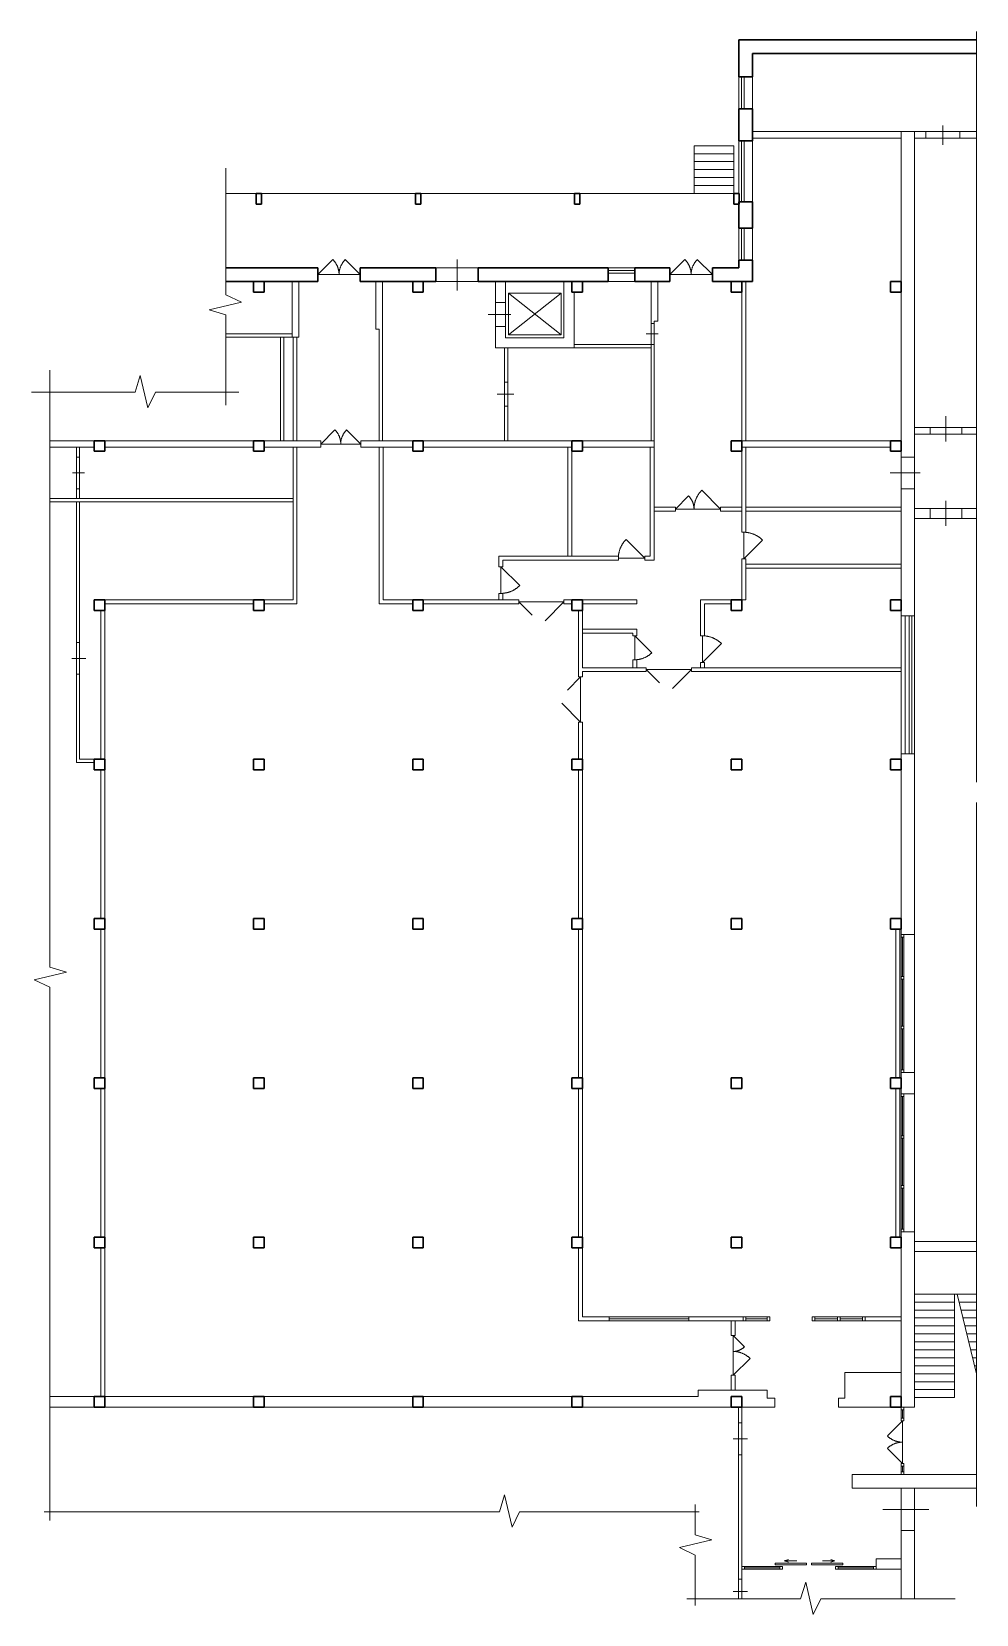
# Model space of a CAD drawing. Header units: metres. Extents: x 18.5 to 54.1, y 17.2 to 76.8.
import ezdxf

# ---------------------------------------------------------------- set-up
doc = ezdxf.new("R2010")
doc.units = ezdxf.units.M
doc.header["$MEASUREMENT"] = 0

msp = doc.modelspace()

# ---------------------------------------------------------------- linework, layer by layer
at = {"color": 7, "linetype": 'Continuous', "lineweight": 30}
for p, q in [((45.121, 75.06), (45.121, 76.46)), ((45.121, 76.46), (54.069, 76.46)), ((45.631, 75.06), (45.631, 75.95)), ((45.631, 75.95), (54.069, 75.95)), ((45.121, 75.06), (45.631, 75.06)), ((45.121, 72.66), (45.121, 73.86)), ((45.121, 73.86), (45.631, 73.86)), ((45.631, 72.66), (45.631, 73.86)), ((45.121, 72.66), (45.631, 72.66)), ((26.931, 70.67), (27.131, 70.67)), ((26.931, 70.27), (26.931, 70.67)), ((27.131, 70.67), (27.131, 70.27)), ((32.931, 70.67), (33.131, 70.67)), ((32.931, 70.27), (32.931, 70.67)), ((33.131, 70.67), (33.131, 70.27)), ((38.931, 70.67), (39.131, 70.67)), ((38.931, 70.27), (38.931, 70.67)), ((39.131, 70.67), (39.131, 70.27)), ((44.931, 70.67), (45.131, 70.67)), ((44.931, 70.27), (44.931, 70.67)), ((45.121, 70.36), (45.631, 70.36)), ((45.121, 69.36), (45.121, 70.36)), ((45.131, 70.67), (45.131, 70.27)), ((45.631, 69.36), (45.631, 70.36)), ((27.131, 70.27), (26.931, 70.27)), ((33.131, 70.27), (32.931, 70.27)), ((39.131, 70.27), (38.931, 70.27)), ((45.131, 70.27), (44.931, 70.27)), ((45.121, 69.36), (45.631, 69.36)), ((45.121, 68.16), (45.631, 68.16)), ((45.121, 68.16), (45.121, 67.87)), ((45.631, 67.36), (45.631, 68.16)), ((25.792, 67.87), (29.256, 67.87)), ((29.256, 67.36), (29.256, 67.87)), ((30.856, 67.36), (30.856, 67.87)), ((30.856, 67.87), (33.701, 67.87)), ((33.701, 67.36), (33.701, 67.87)), ((35.301, 67.36), (35.301, 67.87)), ((35.301, 67.87), (40.195, 67.87)), ((40.195, 67.87), (40.195, 67.36)), ((41.195, 67.87), (41.195, 67.36)), ((41.195, 67.87), (42.521, 67.87)), ((42.521, 67.36), (42.521, 67.87)), ((44.121, 67.36), (44.121, 67.87)), ((44.121, 67.87), (45.121, 67.87)), ((29.256, 67.36), (25.792, 67.36)), ((27.231, 67.36), (26.831, 67.36)), ((26.831, 67.36), (26.831, 66.96)), ((26.831, 66.96), (27.231, 66.96)), ((27.231, 66.96), (27.231, 67.36)), ((33.701, 67.36), (30.856, 67.36)), ((33.231, 67.36), (32.831, 67.36)), ((32.831, 67.36), (32.831, 66.96)), ((32.831, 66.96), (33.231, 66.96)), ((33.231, 66.96), (33.231, 67.36)), ((40.195, 67.36), (35.301, 67.36)), ((39.231, 67.36), (38.831, 67.36)), ((38.831, 67.36), (38.831, 66.96)), ((38.831, 66.96), (39.231, 66.96)), ((39.231, 66.96), (39.231, 67.36)), ((42.521, 67.36), (41.195, 67.36)), ((44.121, 67.36), (45.631, 67.36)), ((45.231, 67.36), (44.831, 67.36)), ((44.831, 67.36), (44.831, 66.96)), ((44.831, 66.96), (45.231, 66.96)), ((45.231, 66.96), (45.231, 67.36)), ((51.231, 67.36), (50.831, 67.36)), ((50.831, 67.36), (50.831, 66.96)), ((50.831, 66.96), (51.231, 66.96)), ((51.231, 66.96), (51.231, 67.36)), ((21.231, 61.36), (20.831, 61.36)), ((20.831, 61.36), (20.831, 60.96)), ((20.831, 60.96), (21.231, 60.96)), ((21.231, 60.96), (21.231, 61.36)), ((27.231, 61.36), (26.831, 61.36)), ((26.831, 61.36), (26.831, 60.96)), ((26.831, 60.96), (27.231, 60.96)), ((27.231, 60.96), (27.231, 61.36)), ((33.231, 61.36), (32.831, 61.36)), ((32.831, 61.36), (32.831, 60.96)), ((32.831, 60.96), (33.231, 60.96)), ((33.231, 60.96), (33.231, 61.36)), ((39.231, 61.36), (38.831, 61.36)), ((38.831, 61.36), (38.831, 60.96)), ((38.831, 60.96), (39.231, 60.96)), ((39.231, 60.96), (39.231, 61.36)), ((45.231, 61.36), (44.831, 61.36)), ((44.831, 61.36), (44.831, 60.96)), ((44.831, 60.96), (45.231, 60.96)), ((45.231, 60.96), (45.231, 61.36)), ((51.231, 61.36), (50.831, 61.36)), ((50.831, 61.36), (50.831, 60.96)), ((50.831, 60.96), (51.231, 60.96)), ((51.231, 60.96), (51.231, 61.36)), ((21.231, 55.36), (20.831, 55.36)), ((20.831, 55.36), (20.831, 54.96)), ((20.831, 54.96), (21.231, 54.96)), ((21.231, 54.96), (21.231, 55.36)), ((27.231, 55.36), (26.831, 55.36)), ((26.831, 55.36), (26.831, 54.96)), ((26.831, 54.96), (27.231, 54.96)), ((27.231, 54.96), (27.231, 55.36)), ((33.231, 55.36), (32.831, 55.36)), ((32.831, 55.36), (32.831, 54.96)), ((32.831, 54.96), (33.231, 54.96)), ((33.231, 54.96), (33.231, 55.36)), ((39.231, 55.36), (38.831, 55.36)), ((38.831, 55.36), (38.831, 54.96)), ((38.831, 54.96), (39.231, 54.96)), ((39.231, 54.96), (39.231, 55.36)), ((45.231, 55.36), (44.831, 55.36)), ((44.831, 55.36), (44.831, 54.96)), ((44.831, 54.96), (45.231, 54.96)), ((45.231, 54.96), (45.231, 55.36)), ((51.231, 55.36), (50.831, 55.36)), ((50.831, 55.36), (50.831, 54.96)), ((50.831, 54.96), (51.231, 54.96)), ((51.231, 54.96), (51.231, 55.36)), ((21.231, 49.36), (20.831, 49.36)), ((20.831, 49.36), (20.831, 48.96)), ((20.831, 48.96), (21.231, 48.96)), ((21.231, 48.96), (21.231, 49.36)), ((27.231, 49.36), (26.831, 49.36)), ((26.831, 49.36), (26.831, 48.96)), ((26.831, 48.96), (27.231, 48.96)), ((27.231, 48.96), (27.231, 49.36)), ((33.231, 49.36), (32.831, 49.36)), ((32.831, 49.36), (32.831, 48.96)), ((32.831, 48.96), (33.231, 48.96)), ((33.231, 48.96), (33.231, 49.36)), ((39.231, 49.36), (38.831, 49.36)), ((38.831, 49.36), (38.831, 48.96)), ((38.831, 48.96), (39.231, 48.96)), ((39.231, 48.96), (39.231, 49.36)), ((45.231, 49.36), (44.831, 49.36)), ((44.831, 49.36), (44.831, 48.96)), ((44.831, 48.96), (45.231, 48.96)), ((45.231, 48.96), (45.231, 49.36)), ((51.231, 49.36), (50.831, 49.36)), ((50.831, 49.36), (50.831, 48.96)), ((50.831, 48.96), (51.231, 48.96)), ((51.231, 48.96), (51.231, 49.36)), ((21.231, 43.36), (20.831, 43.36)), ((20.831, 43.36), (20.831, 42.96)), ((20.831, 42.96), (21.231, 42.96)), ((21.231, 42.96), (21.231, 43.36)), ((27.231, 43.36), (26.831, 43.36)), ((26.831, 43.36), (26.831, 42.96)), ((26.831, 42.96), (27.231, 42.96)), ((27.231, 42.96), (27.231, 43.36)), ((33.231, 43.36), (32.831, 43.36)), ((32.831, 43.36), (32.831, 42.96)), ((32.831, 42.96), (33.231, 42.96)), ((33.231, 42.96), (33.231, 43.36)), ((39.231, 43.36), (38.831, 43.36)), ((38.831, 43.36), (38.831, 42.96)), ((38.831, 42.96), (39.231, 42.96)), ((39.231, 42.96), (39.231, 43.36)), ((45.231, 43.36), (44.831, 43.36)), ((44.831, 43.36), (44.831, 42.96)), ((44.831, 42.96), (45.231, 42.96)), ((45.231, 42.96), (45.231, 43.36)), ((51.231, 43.36), (50.831, 43.36)), ((50.831, 43.36), (50.831, 42.96)), ((50.831, 42.96), (51.231, 42.96)), ((51.231, 42.96), (51.231, 43.36)), ((21.231, 37.36), (20.831, 37.36)), ((20.831, 37.36), (20.831, 36.96)), ((21.231, 36.96), (21.231, 37.36)), ((27.231, 37.36), (26.831, 37.36)), ((26.831, 37.36), (26.831, 36.96)), ((27.231, 36.96), (27.231, 37.36)), ((33.231, 37.36), (32.831, 37.36)), ((32.831, 37.36), (32.831, 36.96)), ((33.231, 36.96), (33.231, 37.36)), ((39.231, 37.36), (38.831, 37.36)), ((38.831, 37.36), (38.831, 36.96)), ((39.231, 36.96), (39.231, 37.36)), ((45.231, 37.36), (44.831, 37.36)), ((44.831, 37.36), (44.831, 36.96)), ((45.231, 36.96), (45.231, 37.36)), ((51.231, 37.36), (50.831, 37.36)), ((50.831, 37.36), (50.831, 36.96)), ((51.231, 36.96), (51.231, 37.36)), ((20.831, 36.96), (21.231, 36.96)), ((26.831, 36.96), (27.231, 36.96)), ((32.831, 36.96), (33.231, 36.96)), ((38.831, 36.96), (39.231, 36.96)), ((44.831, 36.96), (45.231, 36.96)), ((50.831, 36.96), (51.231, 36.96)), ((21.231, 31.36), (20.831, 31.36)), ((20.831, 31.36), (20.831, 30.96)), ((21.231, 30.96), (21.231, 31.36)), ((27.231, 31.36), (26.831, 31.36)), ((26.831, 31.36), (26.831, 30.96)), ((27.231, 30.96), (27.231, 31.36)), ((33.231, 31.36), (32.831, 31.36)), ((32.831, 31.36), (32.831, 30.96)), ((33.231, 30.96), (33.231, 31.36)), ((39.231, 31.36), (38.831, 31.36)), ((38.831, 31.36), (38.831, 30.96)), ((39.231, 30.96), (39.231, 31.36)), ((45.231, 31.36), (44.831, 31.36)), ((44.831, 31.36), (44.831, 30.96)), ((45.231, 30.96), (45.231, 31.36)), ((51.231, 31.36), (50.831, 31.36)), ((50.831, 31.36), (50.831, 30.96)), ((51.231, 30.96), (51.231, 31.36)), ((20.831, 30.96), (21.231, 30.96)), ((26.831, 30.96), (27.231, 30.96)), ((32.831, 30.96), (33.231, 30.96)), ((38.831, 30.96), (39.231, 30.96)), ((44.831, 30.96), (45.231, 30.96)), ((50.831, 30.96), (51.231, 30.96)), ((21.231, 25.36), (20.831, 25.36)), ((20.831, 25.36), (20.831, 24.96)), ((21.231, 24.96), (21.231, 25.36)), ((27.231, 25.36), (26.831, 25.36)), ((26.831, 25.36), (26.831, 24.96)), ((27.231, 24.96), (27.231, 25.36)), ((33.231, 25.36), (32.831, 25.36)), ((32.831, 25.36), (32.831, 24.96)), ((33.231, 24.96), (33.231, 25.36)), ((39.231, 25.36), (38.831, 25.36)), ((38.831, 25.36), (38.831, 24.96)), ((39.231, 24.96), (39.231, 25.36)), ((45.231, 25.36), (44.831, 25.36)), ((44.831, 25.36), (44.831, 24.96)), ((45.231, 24.96), (45.231, 25.36)), ((51.231, 25.36), (50.831, 25.36)), ((50.831, 25.36), (50.831, 24.96)), ((51.231, 24.96), (51.231, 25.36)), ((20.831, 24.96), (21.231, 24.96)), ((26.831, 24.96), (27.231, 24.96)), ((32.831, 24.96), (33.231, 24.96)), ((38.831, 24.96), (39.231, 24.96)), ((44.831, 24.96), (45.231, 24.96)), ((50.831, 24.96), (51.231, 24.96))]:
    msp.add_line(p, q, dxfattribs=at)
at = {"color": 7, "linetype": 'Continuous', "lineweight": 0}
for p, q in [((54.069, 76.767), (54.069, 48.493)), ((45.221, 75.06), (45.221, 73.86)), ((45.321, 75.06), (45.321, 73.86)), ((43.431, 70.67), (43.431, 72.47)), ((43.431, 72.47), (44.931, 72.47)), ((43.431, 72.17), (44.931, 72.17)), ((44.931, 70.67), (44.931, 72.47)), ((45.221, 72.66), (45.221, 70.36)), ((45.321, 72.66), (45.321, 70.36)), ((25.792, 71.625), (25.792, 66.86)), ((43.431, 71.87), (44.931, 71.87)), ((43.431, 71.57), (44.931, 71.57)), ((43.431, 71.27), (44.931, 71.27)), ((43.431, 70.97), (44.931, 70.97)), ((45.221, 69.36), (45.221, 68.16)), ((45.321, 69.36), (45.321, 68.16)), ((29.256, 67.615), (29.821, 68.18)), ((29.833, 68.169), (29.821, 68.18)), ((29.844, 68.157), (29.833, 68.169)), ((29.855, 68.145), (29.844, 68.157)), ((29.865, 68.133), (29.855, 68.145)), ((29.875, 68.121), (29.865, 68.133)), ((29.885, 68.108), (29.875, 68.121)), ((29.895, 68.095), (29.885, 68.108)), ((29.905, 68.082), (29.895, 68.095)), ((29.914, 68.069), (29.905, 68.082)), ((29.923, 68.056), (29.914, 68.069)), ((29.932, 68.042), (29.923, 68.056)), ((29.94, 68.028), (29.932, 68.042)), ((29.949, 68.015), (29.94, 68.028)), ((29.956, 68.001), (29.949, 68.015)), ((29.964, 67.986), (29.956, 68.001)), ((29.971, 67.972), (29.964, 67.986)), ((29.979, 67.958), (29.971, 67.972)), ((30.14, 67.972), (30.133, 67.958)), ((30.147, 67.986), (30.14, 67.972)), ((30.155, 68.001), (30.147, 67.986)), ((30.163, 68.015), (30.155, 68.001)), ((30.171, 68.028), (30.163, 68.015)), ((30.18, 68.042), (30.171, 68.028)), ((30.188, 68.056), (30.18, 68.042)), ((30.197, 68.069), (30.188, 68.056)), ((30.207, 68.082), (30.197, 68.069)), ((30.216, 68.095), (30.207, 68.082)), ((30.226, 68.108), (30.216, 68.095)), ((30.236, 68.121), (30.226, 68.108)), ((30.246, 68.133), (30.236, 68.121)), ((30.257, 68.145), (30.246, 68.133)), ((30.268, 68.157), (30.257, 68.145)), ((30.279, 68.169), (30.268, 68.157)), ((30.29, 68.18), (30.279, 68.169)), ((30.29, 68.18), (30.856, 67.615)), ((34.501, 68.187), (34.501, 67.022)), ((42.521, 67.615), (43.086, 68.18)), ((43.098, 68.169), (43.086, 68.18)), ((43.109, 68.157), (43.098, 68.169)), ((43.12, 68.145), (43.109, 68.157)), ((43.13, 68.133), (43.12, 68.145)), ((43.14, 68.121), (43.13, 68.133)), ((43.15, 68.108), (43.14, 68.121)), ((43.16, 68.095), (43.15, 68.108)), ((43.17, 68.082), (43.16, 68.095)), ((43.179, 68.069), (43.17, 68.082)), ((43.188, 68.056), (43.179, 68.069)), ((43.197, 68.042), (43.188, 68.056)), ((43.205, 68.028), (43.197, 68.042)), ((43.214, 68.015), (43.205, 68.028)), ((43.221, 68.001), (43.214, 68.015)), ((43.229, 67.986), (43.221, 68.001)), ((43.236, 67.972), (43.229, 67.986)), ((43.244, 67.958), (43.236, 67.972)), ((43.405, 67.972), (43.398, 67.958)), ((43.412, 67.986), (43.405, 67.972)), ((43.42, 68.001), (43.412, 67.986)), ((43.428, 68.015), (43.42, 68.001)), ((43.436, 68.028), (43.428, 68.015)), ((43.445, 68.042), (43.436, 68.028)), ((43.453, 68.056), (43.445, 68.042)), ((43.462, 68.069), (43.453, 68.056)), ((43.472, 68.082), (43.462, 68.069)), ((43.481, 68.095), (43.472, 68.082)), ((43.491, 68.108), (43.481, 68.095)), ((43.501, 68.121), (43.491, 68.108)), ((43.511, 68.133), (43.501, 68.121)), ((43.522, 68.145), (43.511, 68.133)), ((43.533, 68.157), (43.522, 68.145)), ((43.544, 68.169), (43.533, 68.157)), ((43.555, 68.18), (43.544, 68.169)), ((43.555, 68.18), (44.121, 67.615)), ((29.256, 67.615), (30.856, 67.615)), ((29.985, 67.943), (29.979, 67.958)), ((29.992, 67.928), (29.985, 67.943)), ((29.998, 67.913), (29.992, 67.928)), ((30.004, 67.898), (29.998, 67.913)), ((30.009, 67.883), (30.004, 67.898)), ((30.015, 67.868), (30.009, 67.883)), ((30.02, 67.853), (30.015, 67.868)), ((30.024, 67.837), (30.02, 67.853)), ((30.028, 67.822), (30.024, 67.837)), ((30.033, 67.806), (30.028, 67.822)), ((30.036, 67.79), (30.033, 67.806)), ((30.04, 67.775), (30.036, 67.79)), ((30.043, 67.759), (30.04, 67.775)), ((30.045, 67.743), (30.043, 67.759)), ((30.048, 67.727), (30.045, 67.743)), ((30.05, 67.711), (30.048, 67.727)), ((30.052, 67.695), (30.05, 67.711)), ((30.053, 67.679), (30.052, 67.695)), ((30.054, 67.663), (30.053, 67.679)), ((30.055, 67.647), (30.054, 67.663)), ((30.056, 67.631), (30.055, 67.647)), ((30.057, 67.663), (30.056, 67.647)), ((30.056, 67.647), (30.056, 67.631)), ((30.056, 67.615), (30.056, 67.631)), ((30.056, 67.631), (30.056, 67.615)), ((30.058, 67.679), (30.057, 67.663)), ((30.06, 67.695), (30.058, 67.679)), ((30.062, 67.711), (30.06, 67.695)), ((30.064, 67.727), (30.062, 67.711)), ((30.066, 67.743), (30.064, 67.727)), ((30.069, 67.759), (30.066, 67.743)), ((30.072, 67.775), (30.069, 67.759)), ((30.075, 67.79), (30.072, 67.775)), ((30.079, 67.806), (30.075, 67.79)), ((30.083, 67.822), (30.079, 67.806)), ((30.087, 67.837), (30.083, 67.822)), ((30.092, 67.853), (30.087, 67.837)), ((30.097, 67.868), (30.092, 67.853)), ((30.102, 67.883), (30.097, 67.868)), ((30.108, 67.898), (30.102, 67.883)), ((30.114, 67.913), (30.108, 67.898)), ((30.12, 67.928), (30.114, 67.913)), ((30.126, 67.943), (30.12, 67.928)), ((30.133, 67.958), (30.126, 67.943)), ((33.701, 67.87), (35.301, 67.87)), ((41.195, 67.77), (40.195, 67.77)), ((41.195, 67.67), (40.195, 67.67)), ((42.521, 67.615), (44.121, 67.615)), ((43.25, 67.943), (43.244, 67.958)), ((43.257, 67.928), (43.25, 67.943)), ((43.263, 67.913), (43.257, 67.928)), ((43.269, 67.898), (43.263, 67.913)), ((43.274, 67.883), (43.269, 67.898)), ((43.28, 67.868), (43.274, 67.883)), ((43.285, 67.853), (43.28, 67.868)), ((43.289, 67.837), (43.285, 67.853)), ((43.293, 67.822), (43.289, 67.837)), ((43.298, 67.806), (43.293, 67.822)), ((43.301, 67.79), (43.298, 67.806)), ((43.305, 67.775), (43.301, 67.79)), ((43.308, 67.759), (43.305, 67.775)), ((43.31, 67.743), (43.308, 67.759)), ((43.313, 67.727), (43.31, 67.743)), ((43.315, 67.711), (43.313, 67.727)), ((43.317, 67.695), (43.315, 67.711)), ((43.318, 67.679), (43.317, 67.695)), ((43.319, 67.663), (43.318, 67.679)), ((43.32, 67.647), (43.319, 67.663)), ((43.321, 67.631), (43.32, 67.647)), ((43.322, 67.663), (43.321, 67.647)), ((43.321, 67.647), (43.321, 67.631)), ((43.321, 67.615), (43.321, 67.631)), ((43.321, 67.631), (43.321, 67.615)), ((43.323, 67.679), (43.322, 67.663)), ((43.325, 67.695), (43.323, 67.679)), ((43.327, 67.711), (43.325, 67.695)), ((43.329, 67.727), (43.327, 67.711)), ((43.331, 67.743), (43.329, 67.727)), ((43.334, 67.759), (43.331, 67.743)), ((43.337, 67.775), (43.334, 67.759)), ((43.34, 67.79), (43.337, 67.775)), ((43.344, 67.806), (43.34, 67.79)), ((43.348, 67.822), (43.344, 67.806)), ((43.352, 67.837), (43.348, 67.822)), ((43.357, 67.853), (43.352, 67.837)), ((43.362, 67.868), (43.357, 67.853)), ((43.367, 67.883), (43.362, 67.868)), ((43.373, 67.898), (43.367, 67.883)), ((43.379, 67.913), (43.373, 67.898)), ((43.385, 67.928), (43.379, 67.913)), ((43.391, 67.943), (43.385, 67.928)), ((43.398, 67.958), (43.391, 67.943)), ((26.377, 66.572), (25.792, 66.86)), ((35.301, 67.36), (33.701, 67.36)), ((38.426, 66.914), (36.445, 65.348)), ((36.445, 66.914), (38.426, 65.348)), ((36.445, 65.348), (36.445, 66.914)), ((36.445, 66.914), (38.426, 66.914)), ((38.426, 66.914), (38.426, 65.348)), ((25.159, 66.29), (26.377, 66.572)), ((25.792, 66.096), (25.159, 66.29)), ((35.951, 65.66), (35.951, 66.56)), ((36.331, 66.56), (36.331, 65.66)), ((25.792, 66.096), (25.792, 62.704)), ((35.675, 66.11), (36.524, 66.11)), ((41.811, 65.78), (41.811, 64.98)), ((41.931, 64.98), (41.931, 65.78)), ((38.426, 65.348), (36.445, 65.348)), ((41.633, 65.38), (42.074, 65.38)), ((19.154, 64.018), (19.154, 41.534)), ((22.374, 63.188), (22.568, 63.821)), ((22.568, 63.821), (22.85, 62.603)), ((36.291, 62.66), (36.291, 63.56)), ((36.411, 63.56), (36.411, 62.66)), ((22.374, 63.188), (18.473, 63.188)), ((22.85, 62.603), (23.138, 63.188)), ((26.275, 63.188), (23.138, 63.188)), ((36.015, 63.11), (36.645, 63.11)), ((52.923, 62.279), (52.923, 61.33)), ((29.371, 61.235), (29.901, 61.765)), ((29.912, 61.754), (29.901, 61.765)), ((29.923, 61.742), (29.912, 61.754)), ((29.934, 61.73), (29.923, 61.742)), ((29.944, 61.718), (29.934, 61.73)), ((29.954, 61.706), (29.944, 61.718)), ((29.964, 61.693), (29.954, 61.706)), ((29.974, 61.681), (29.964, 61.693)), ((29.983, 61.668), (29.974, 61.681)), ((29.992, 61.655), (29.983, 61.668)), ((30.001, 61.641), (29.992, 61.655)), ((30.009, 61.628), (30.001, 61.641)), ((30.018, 61.614), (30.009, 61.628)), ((30.026, 61.6), (30.018, 61.614)), ((30.033, 61.586), (30.026, 61.6)), ((30.04, 61.572), (30.033, 61.586)), ((30.047, 61.558), (30.04, 61.572)), ((30.054, 61.544), (30.047, 61.558)), ((30.061, 61.529), (30.054, 61.544)), ((30.067, 61.514), (30.061, 61.529)), ((30.072, 61.499), (30.067, 61.514)), ((30.078, 61.484), (30.072, 61.499)), ((30.083, 61.469), (30.078, 61.484)), ((30.088, 61.454), (30.083, 61.469)), ((30.092, 61.439), (30.088, 61.454)), ((30.097, 61.424), (30.092, 61.439)), ((30.1, 61.408), (30.097, 61.424)), ((30.104, 61.393), (30.1, 61.408)), ((30.141, 61.408), (30.138, 61.393)), ((30.145, 61.424), (30.141, 61.408)), ((30.149, 61.439), (30.145, 61.424)), ((30.154, 61.454), (30.149, 61.439)), ((30.158, 61.469), (30.154, 61.454)), ((30.164, 61.484), (30.158, 61.469)), ((30.169, 61.499), (30.164, 61.484)), ((30.175, 61.514), (30.169, 61.499)), ((30.181, 61.529), (30.175, 61.514)), ((30.187, 61.544), (30.181, 61.529)), ((30.194, 61.558), (30.187, 61.544)), ((30.201, 61.572), (30.194, 61.558)), ((30.208, 61.586), (30.201, 61.572)), ((30.216, 61.6), (30.208, 61.586)), ((30.224, 61.614), (30.216, 61.6)), ((30.232, 61.628), (30.224, 61.614)), ((30.241, 61.641), (30.232, 61.628)), ((30.249, 61.655), (30.241, 61.641)), ((30.258, 61.668), (30.249, 61.655)), ((30.268, 61.681), (30.258, 61.668)), ((30.277, 61.693), (30.268, 61.681)), ((30.287, 61.706), (30.277, 61.693)), ((30.297, 61.718), (30.287, 61.706)), ((30.308, 61.73), (30.297, 61.718)), ((30.318, 61.742), (30.308, 61.73)), ((30.329, 61.754), (30.318, 61.742)), ((30.34, 61.765), (30.329, 61.754)), ((30.34, 61.765), (30.871, 61.235)), ((52.323, 61.86), (53.523, 61.86)), ((53.523, 61.61), (52.323, 61.61)), ((29.371, 61.235), (30.871, 61.235)), ((30.107, 61.377), (30.104, 61.393)), ((30.11, 61.361), (30.107, 61.377)), ((30.112, 61.346), (30.11, 61.361)), ((30.115, 61.33), (30.112, 61.346)), ((30.117, 61.314), (30.115, 61.33)), ((30.118, 61.298), (30.117, 61.314)), ((30.119, 61.282), (30.118, 61.298)), ((30.12, 61.266), (30.119, 61.282)), ((30.121, 61.251), (30.12, 61.266)), ((30.122, 61.282), (30.121, 61.266)), ((30.121, 61.266), (30.121, 61.251)), ((30.121, 61.235), (30.121, 61.251)), ((30.121, 61.251), (30.121, 61.235)), ((30.123, 61.298), (30.122, 61.282)), ((30.125, 61.314), (30.123, 61.298)), ((30.127, 61.33), (30.125, 61.314)), ((30.129, 61.346), (30.127, 61.33)), ((30.132, 61.361), (30.129, 61.346)), ((30.134, 61.377), (30.132, 61.361)), ((30.138, 61.393), (30.134, 61.377)), ((20.161, 60.745), (20.161, 59.545)), ((20.281, 59.545), (20.281, 60.745)), ((51.231, 60.745), (51.231, 59.545)), ((51.741, 60.745), (51.741, 59.545)), ((20.014, 60.145), (20.463, 60.145)), ((50.824, 60.145), (51.947, 60.145)), ((42.731, 58.785), (43.226, 59.28)), ((43.236, 59.269), (43.226, 59.28)), ((43.247, 59.258), (43.236, 59.269)), ((43.257, 59.246), (43.247, 59.258)), ((43.267, 59.235), (43.257, 59.246)), ((43.277, 59.223), (43.267, 59.235)), ((43.286, 59.211), (43.277, 59.223)), ((43.295, 59.199), (43.286, 59.211)), ((43.304, 59.186), (43.295, 59.199)), ((43.313, 59.174), (43.304, 59.186)), ((43.321, 59.161), (43.313, 59.174)), ((43.329, 59.148), (43.321, 59.161)), ((43.337, 59.135), (43.329, 59.148)), ((43.344, 59.121), (43.337, 59.135)), ((43.352, 59.108), (43.344, 59.121)), ((43.359, 59.094), (43.352, 59.108)), ((43.365, 59.08), (43.359, 59.094)), ((43.371, 59.067), (43.365, 59.08)), ((43.377, 59.053), (43.371, 59.067)), ((43.383, 59.038), (43.377, 59.053)), ((43.389, 59.024), (43.383, 59.038)), ((43.394, 59.01), (43.389, 59.024)), ((43.459, 59.02), (43.455, 59.002)), ((43.463, 59.038), (43.459, 59.02)), ((43.468, 59.055), (43.463, 59.038)), ((43.473, 59.073), (43.468, 59.055)), ((43.479, 59.09), (43.473, 59.073)), ((43.484, 59.108), (43.479, 59.09)), ((43.49, 59.125), (43.484, 59.108)), ((43.497, 59.142), (43.49, 59.125)), ((43.503, 59.159), (43.497, 59.142)), ((43.51, 59.176), (43.503, 59.159)), ((43.518, 59.192), (43.51, 59.176)), ((43.525, 59.209), (43.518, 59.192)), ((43.533, 59.226), (43.525, 59.209)), ((43.541, 59.242), (43.533, 59.226)), ((43.55, 59.258), (43.541, 59.242)), ((43.559, 59.274), (43.55, 59.258)), ((43.568, 59.29), (43.559, 59.274)), ((43.577, 59.306), (43.568, 59.29)), ((43.587, 59.321), (43.577, 59.306)), ((43.597, 59.336), (43.587, 59.321)), ((43.607, 59.352), (43.597, 59.336)), ((43.617, 59.366), (43.607, 59.352)), ((43.628, 59.381), (43.617, 59.366)), ((43.639, 59.396), (43.628, 59.381)), ((43.651, 59.41), (43.639, 59.396)), ((43.662, 59.424), (43.651, 59.41)), ((43.674, 59.438), (43.662, 59.424)), ((43.686, 59.452), (43.674, 59.438)), ((43.698, 59.465), (43.686, 59.452)), ((43.711, 59.479), (43.698, 59.465)), ((43.724, 59.492), (43.711, 59.479)), ((43.724, 59.492), (44.431, 58.785)), ((52.923, 59.099), (52.923, 58.15)), ((42.731, 58.785), (44.431, 58.785)), ((43.398, 58.995), (43.394, 59.01)), ((43.403, 58.981), (43.398, 58.995)), ((43.407, 58.966), (43.403, 58.981)), ((43.411, 58.951), (43.407, 58.966)), ((43.414, 58.936), (43.411, 58.951)), ((43.417, 58.921), (43.414, 58.936)), ((43.42, 58.906), (43.417, 58.921)), ((43.423, 58.891), (43.42, 58.906)), ((43.425, 58.876), (43.423, 58.891)), ((43.427, 58.861), (43.425, 58.876)), ((43.428, 58.846), (43.427, 58.861)), ((43.429, 58.83), (43.428, 58.846)), ((43.43, 58.815), (43.429, 58.83)), ((43.431, 58.8), (43.43, 58.815)), ((43.432, 58.839), (43.431, 58.821)), ((43.431, 58.821), (43.431, 58.803)), ((43.431, 58.803), (43.431, 58.785)), ((43.431, 58.785), (43.431, 58.8)), ((43.433, 58.858), (43.432, 58.839)), ((43.435, 58.876), (43.433, 58.858)), ((43.437, 58.894), (43.435, 58.876)), ((43.439, 58.912), (43.437, 58.894)), ((43.441, 58.93), (43.439, 58.912)), ((43.444, 58.948), (43.441, 58.93)), ((43.447, 58.966), (43.444, 58.948)), ((43.451, 58.984), (43.447, 58.966)), ((43.455, 59.002), (43.451, 58.984)), ((52.323, 58.81), (53.523, 58.81)), ((53.523, 58.43), (52.323, 58.43)), ((45.306, 57.91), (45.306, 56.91)), ((45.324, 57.909), (45.306, 57.91)), ((45.342, 57.909), (45.324, 57.909)), ((45.361, 57.908), (45.342, 57.909)), ((45.379, 57.907), (45.361, 57.908)), ((45.397, 57.905), (45.379, 57.907)), ((45.415, 57.904), (45.397, 57.905)), ((45.433, 57.901), (45.415, 57.904)), ((45.451, 57.899), (45.433, 57.901)), ((45.469, 57.896), (45.451, 57.899)), ((45.487, 57.893), (45.469, 57.896)), ((45.505, 57.89), (45.487, 57.893)), ((45.523, 57.886), (45.505, 57.89)), ((45.541, 57.882), (45.523, 57.886)), ((45.559, 57.877), (45.541, 57.882)), ((45.576, 57.872), (45.559, 57.877)), ((45.594, 57.867), (45.576, 57.872)), ((45.611, 57.862), (45.594, 57.867)), ((45.629, 57.856), (45.611, 57.862)), ((45.646, 57.85), (45.629, 57.856)), ((45.663, 57.844), (45.646, 57.85)), ((45.68, 57.837), (45.663, 57.844)), ((45.697, 57.83), (45.68, 57.837)), ((45.714, 57.823), (45.697, 57.83)), ((40.629, 57.24), (40.623, 57.223)), ((40.634, 57.258), (40.629, 57.24)), ((40.64, 57.275), (40.634, 57.258)), ((40.647, 57.292), (40.64, 57.275)), ((40.653, 57.309), (40.647, 57.292)), ((40.66, 57.326), (40.653, 57.309)), ((40.668, 57.342), (40.66, 57.326)), ((40.675, 57.359), (40.668, 57.342)), ((40.683, 57.376), (40.675, 57.359)), ((40.691, 57.392), (40.683, 57.376)), ((40.7, 57.408), (40.691, 57.392)), ((40.709, 57.424), (40.7, 57.408)), ((40.718, 57.44), (40.709, 57.424)), ((40.727, 57.456), (40.718, 57.44)), ((40.737, 57.471), (40.727, 57.456)), ((40.747, 57.486), (40.737, 57.471)), ((40.757, 57.502), (40.747, 57.486)), ((40.767, 57.516), (40.757, 57.502)), ((40.778, 57.531), (40.767, 57.516)), ((40.789, 57.546), (40.778, 57.531)), ((40.801, 57.56), (40.789, 57.546)), ((40.812, 57.574), (40.801, 57.56)), ((40.824, 57.588), (40.812, 57.574)), ((40.836, 57.602), (40.824, 57.588)), ((40.848, 57.615), (40.836, 57.602)), ((40.861, 57.629), (40.848, 57.615)), ((40.874, 57.642), (40.861, 57.629)), ((41.581, 56.935), (40.874, 57.642)), ((45.306, 56.91), (46.013, 57.617)), ((45.73, 57.815), (45.714, 57.823)), ((45.747, 57.807), (45.73, 57.815)), ((45.763, 57.799), (45.747, 57.807)), ((45.779, 57.79), (45.763, 57.799)), ((45.795, 57.782), (45.779, 57.79)), ((45.811, 57.773), (45.795, 57.782)), ((45.827, 57.763), (45.811, 57.773)), ((45.842, 57.754), (45.827, 57.763)), ((45.858, 57.744), (45.842, 57.754)), ((45.873, 57.733), (45.858, 57.744)), ((45.888, 57.723), (45.873, 57.733)), ((45.902, 57.712), (45.888, 57.723)), ((45.917, 57.701), (45.902, 57.712)), ((45.931, 57.69), (45.917, 57.701)), ((45.945, 57.678), (45.931, 57.69)), ((45.959, 57.666), (45.945, 57.678)), ((45.973, 57.654), (45.959, 57.666)), ((45.987, 57.642), (45.973, 57.654)), ((46, 57.63), (45.987, 57.642)), ((46.013, 57.617), (46, 57.63)), ((40.582, 56.989), (40.581, 56.971)), ((40.581, 56.971), (40.581, 56.953)), ((40.581, 56.953), (40.581, 56.935)), ((40.581, 56.935), (41.581, 56.935)), ((40.583, 57.008), (40.582, 56.989)), ((40.585, 57.026), (40.583, 57.008)), ((40.587, 57.044), (40.585, 57.026)), ((40.589, 57.062), (40.587, 57.044)), ((40.591, 57.08), (40.589, 57.062)), ((40.594, 57.098), (40.591, 57.08)), ((40.597, 57.116), (40.594, 57.098)), ((40.601, 57.134), (40.597, 57.116)), ((40.605, 57.152), (40.601, 57.134)), ((40.609, 57.17), (40.605, 57.152)), ((40.613, 57.188), (40.609, 57.17)), ((40.618, 57.205), (40.613, 57.188)), ((40.623, 57.223), (40.618, 57.205)), ((36.156, 56.61), (36.156, 55.61)), ((36.156, 56.61), (36.863, 55.903)), ((36.231, 55.612), (36.249, 55.614)), ((36.249, 55.614), (36.267, 55.616)), ((36.267, 55.616), (36.285, 55.618)), ((36.285, 55.618), (36.303, 55.621)), ((36.303, 55.621), (36.321, 55.623)), ((36.321, 55.623), (36.339, 55.627)), ((36.339, 55.627), (36.357, 55.63)), ((36.357, 55.63), (36.375, 55.634)), ((36.375, 55.634), (36.392, 55.638)), ((36.392, 55.638), (36.41, 55.643)), ((36.41, 55.643), (36.428, 55.647)), ((36.428, 55.647), (36.445, 55.652)), ((36.445, 55.652), (36.463, 55.658)), ((36.463, 55.658), (36.48, 55.664)), ((36.48, 55.664), (36.497, 55.67)), ((36.497, 55.67), (36.514, 55.676)), ((36.514, 55.676), (36.531, 55.683)), ((36.531, 55.683), (36.548, 55.69)), ((36.548, 55.69), (36.565, 55.697)), ((36.565, 55.697), (36.581, 55.705)), ((36.581, 55.705), (36.598, 55.712)), ((36.598, 55.712), (36.614, 55.721)), ((36.614, 55.721), (36.63, 55.729)), ((36.63, 55.729), (36.646, 55.738)), ((36.646, 55.738), (36.662, 55.747)), ((36.662, 55.747), (36.677, 55.756)), ((36.677, 55.756), (36.693, 55.766)), ((36.693, 55.766), (36.708, 55.776)), ((36.708, 55.776), (36.723, 55.786)), ((36.723, 55.786), (36.738, 55.797)), ((36.738, 55.797), (36.753, 55.807)), ((36.753, 55.807), (36.767, 55.818)), ((36.767, 55.818), (36.782, 55.83)), ((36.782, 55.83), (36.796, 55.841)), ((36.796, 55.841), (36.81, 55.853)), ((36.81, 55.853), (36.823, 55.865)), ((36.823, 55.865), (36.837, 55.877)), ((36.837, 55.877), (36.85, 55.89)), ((36.85, 55.89), (36.863, 55.903)), ((36.831, 55.285), (38.531, 55.285)), ((36.831, 55.285), (37.326, 54.79)), ((37.824, 54.578), (38.531, 55.285)), ((51.541, 49.56), (51.541, 54.76)), ((51.641, 49.56), (51.641, 54.76)), ((51.741, 49.56), (51.741, 54.76)), ((20.161, 53.76), (20.161, 52.56)), ((20.281, 52.56), (20.281, 53.76)), ((41.206, 54.01), (41.206, 53.11)), ((41.206, 54.01), (41.842, 53.373)), ((43.756, 54.01), (43.756, 53.01)), ((43.774, 54.009), (43.756, 54.01)), ((43.756, 53.01), (44.463, 53.717)), ((43.792, 54.009), (43.774, 54.009)), ((43.811, 54.008), (43.792, 54.009)), ((43.829, 54.007), (43.811, 54.008)), ((43.847, 54.005), (43.829, 54.007)), ((43.865, 54.004), (43.847, 54.005)), ((43.883, 54.001), (43.865, 54.004)), ((43.901, 53.999), (43.883, 54.001)), ((43.919, 53.996), (43.901, 53.999)), ((43.937, 53.993), (43.919, 53.996)), ((43.955, 53.99), (43.937, 53.993)), ((43.973, 53.986), (43.955, 53.99)), ((43.991, 53.982), (43.973, 53.986)), ((44.009, 53.977), (43.991, 53.982)), ((44.026, 53.972), (44.009, 53.977)), ((44.044, 53.967), (44.026, 53.972)), ((44.061, 53.962), (44.044, 53.967)), ((44.079, 53.956), (44.061, 53.962)), ((44.096, 53.95), (44.079, 53.956)), ((44.113, 53.944), (44.096, 53.95)), ((44.13, 53.937), (44.113, 53.944)), ((44.147, 53.93), (44.13, 53.937)), ((44.164, 53.923), (44.147, 53.93)), ((44.18, 53.915), (44.164, 53.923)), ((44.197, 53.907), (44.18, 53.915)), ((44.213, 53.899), (44.197, 53.907)), ((44.229, 53.89), (44.213, 53.899)), ((44.245, 53.882), (44.229, 53.89)), ((44.261, 53.873), (44.245, 53.882)), ((44.277, 53.863), (44.261, 53.873)), ((44.292, 53.854), (44.277, 53.863)), ((44.308, 53.844), (44.292, 53.854)), ((44.323, 53.833), (44.308, 53.844)), ((44.338, 53.823), (44.323, 53.833)), ((44.352, 53.812), (44.338, 53.823)), ((44.367, 53.801), (44.352, 53.812)), ((44.381, 53.79), (44.367, 53.801)), ((44.395, 53.778), (44.381, 53.79)), ((44.409, 53.766), (44.395, 53.778)), ((44.423, 53.754), (44.409, 53.766)), ((44.437, 53.742), (44.423, 53.754)), ((44.45, 53.73), (44.437, 53.742)), ((44.463, 53.717), (44.45, 53.73)), ((19.99, 53.16), (20.521, 53.16)), ((41.206, 53.11), (41.223, 53.11)), ((41.223, 53.11), (41.24, 53.11)), ((41.24, 53.11), (41.257, 53.111)), ((41.257, 53.111), (41.275, 53.112)), ((41.275, 53.112), (41.292, 53.114)), ((41.292, 53.114), (41.309, 53.116)), ((41.309, 53.116), (41.326, 53.118)), ((41.326, 53.118), (41.343, 53.12)), ((41.343, 53.12), (41.36, 53.123)), ((41.36, 53.123), (41.377, 53.126)), ((41.377, 53.126), (41.394, 53.13)), ((41.394, 53.13), (41.411, 53.133)), ((41.411, 53.133), (41.428, 53.137)), ((41.428, 53.137), (41.444, 53.142)), ((41.444, 53.142), (41.461, 53.147)), ((41.461, 53.147), (41.477, 53.152)), ((41.477, 53.152), (41.494, 53.157)), ((41.494, 53.157), (41.51, 53.163)), ((41.51, 53.163), (41.526, 53.169)), ((41.526, 53.169), (41.542, 53.175)), ((41.542, 53.175), (41.558, 53.181)), ((41.558, 53.181), (41.574, 53.188)), ((41.574, 53.188), (41.59, 53.196)), ((41.59, 53.196), (41.605, 53.203)), ((41.605, 53.203), (41.62, 53.211)), ((41.62, 53.211), (41.636, 53.219)), ((41.636, 53.219), (41.651, 53.227)), ((41.651, 53.227), (41.666, 53.236)), ((41.666, 53.236), (41.68, 53.245)), ((41.68, 53.245), (41.695, 53.254)), ((41.695, 53.254), (41.709, 53.264)), ((41.709, 53.264), (41.724, 53.273)), ((41.724, 53.273), (41.738, 53.284)), ((41.738, 53.284), (41.751, 53.294)), ((41.751, 53.294), (41.765, 53.304)), ((41.765, 53.304), (41.778, 53.315)), ((41.778, 53.315), (41.792, 53.326)), ((41.792, 53.326), (41.805, 53.338)), ((41.805, 53.338), (41.817, 53.349)), ((41.817, 53.349), (41.83, 53.361)), ((41.83, 53.361), (41.842, 53.373)), ((41.631, 52.735), (43.331, 52.735)), ((41.631, 52.735), (42.126, 52.24)), ((43.331, 52.735), (42.624, 52.028)), ((39.156, 52.46), (38.661, 51.965)), ((39.156, 52.46), (39.156, 50.76)), ((38.449, 51.467), (39.156, 50.76)), ((54.069, 47.729), (54.069, 21.215)), ((51.231, 42.76), (51.231, 37.56)), ((51.231, 37.56), (51.231, 42.76)), ((51.281, 42.66), (51.281, 41.182)), ((51.331, 37.56), (51.331, 42.76)), ((51.741, 37.56), (51.741, 42.76)), ((19.787, 41.34), (18.568, 41.058)), ((19.154, 41.534), (19.787, 41.34)), ((18.568, 41.058), (19.154, 40.77)), ((19.154, 40.77), (19.154, 20.689)), ((51.281, 41.082), (51.281, 39.307)), ((51.281, 39.207), (51.281, 37.66)), ((51.231, 36.76), (51.231, 31.56)), ((51.231, 31.56), (51.231, 36.76)), ((51.281, 36.66), (51.281, 35.182)), ((51.331, 31.56), (51.331, 36.76)), ((51.741, 31.56), (51.741, 36.76)), ((51.281, 35.082), (51.281, 33.307)), ((51.281, 33.207), (51.281, 31.66)), ((51.741, 29.215), (54.069, 29.215)), ((53.241, 25.315), (53.241, 29.215)), ((53.341, 29.215), (54.069, 26.215)), ((51.741, 28.915), (53.241, 28.915)), ((53.414, 28.915), (54.069, 28.915)), ((43.231, 28.36), (40.231, 28.36)), ((40.231, 28.285), (43.231, 28.285)), ((40.231, 28.21), (43.231, 28.21)), ((46.181, 28.36), (45.381, 28.36)), ((45.381, 28.285), (46.181, 28.285)), ((46.181, 28.21), (45.381, 28.21)), ((47.981, 28.36), (49.781, 28.36)), ((48.831, 28.285), (47.981, 28.285)), ((47.981, 28.21), (49.781, 28.21)), ((49.781, 28.285), (48.931, 28.285)), ((51.741, 28.615), (53.241, 28.615)), ((51.741, 28.315), (53.241, 28.315)), ((53.486, 28.615), (54.069, 28.615)), ((53.559, 28.315), (54.069, 28.315)), ((44.906, 27.655), (44.906, 26.155)), ((44.906, 27.655), (45.33, 27.23)), ((51.741, 28.015), (53.241, 28.015)), ((51.741, 27.715), (53.241, 27.715)), ((53.632, 28.015), (54.069, 28.015)), ((53.705, 27.715), (54.069, 27.715)), ((44.923, 27.054), (44.906, 27.055)), ((44.906, 27.055), (44.92, 27.055)), ((44.92, 27.055), (44.933, 27.055)), ((44.94, 27.054), (44.923, 27.054)), ((44.933, 27.055), (44.947, 27.056)), ((44.957, 27.053), (44.94, 27.054)), ((44.947, 27.056), (44.961, 27.057)), ((44.975, 27.052), (44.957, 27.053)), ((44.961, 27.057), (44.975, 27.059)), ((44.975, 27.059), (44.989, 27.06)), ((44.992, 27.05), (44.975, 27.052)), ((44.989, 27.06), (45.002, 27.062)), ((45.009, 27.049), (44.992, 27.05)), ((45.002, 27.062), (45.016, 27.065)), ((45.026, 27.047), (45.009, 27.049)), ((45.016, 27.065), (45.03, 27.068)), ((45.043, 27.044), (45.026, 27.047)), ((45.03, 27.068), (45.043, 27.071)), ((45.043, 27.071), (45.057, 27.074)), ((45.06, 27.041), (45.043, 27.044)), ((45.057, 27.074), (45.07, 27.078)), ((45.077, 27.038), (45.06, 27.041)), ((45.07, 27.078), (45.083, 27.081)), ((45.094, 27.035), (45.077, 27.038)), ((45.083, 27.081), (45.096, 27.086)), ((45.111, 27.031), (45.094, 27.035)), ((45.096, 27.086), (45.11, 27.09)), ((45.11, 27.09), (45.122, 27.095)), ((45.128, 27.027), (45.111, 27.031)), ((45.122, 27.095), (45.135, 27.1)), ((45.144, 27.022), (45.128, 27.027)), ((45.135, 27.1), (45.148, 27.106)), ((45.161, 27.018), (45.144, 27.022)), ((45.148, 27.106), (45.161, 27.111)), ((45.161, 27.111), (45.173, 27.118)), ((45.177, 27.013), (45.161, 27.018)), ((45.173, 27.118), (45.186, 27.124)), ((45.194, 27.007), (45.177, 27.013)), ((45.186, 27.124), (45.198, 27.13)), ((45.21, 27.002), (45.194, 27.007)), ((45.198, 27.13), (45.21, 27.137)), ((45.21, 27.137), (45.222, 27.144)), ((45.226, 26.996), (45.21, 27.002)), ((45.222, 27.144), (45.233, 27.152)), ((45.242, 26.989), (45.226, 26.996)), ((45.233, 27.152), (45.245, 27.16)), ((45.258, 26.983), (45.242, 26.989)), ((45.245, 27.16), (45.256, 27.168)), ((45.256, 27.168), (45.267, 27.176)), ((45.274, 26.976), (45.258, 26.983)), ((45.267, 27.176), (45.278, 27.184)), ((45.29, 26.969), (45.274, 26.976)), ((45.278, 27.184), (45.289, 27.193)), ((45.289, 27.193), (45.3, 27.202)), ((45.305, 26.961), (45.29, 26.969)), ((45.3, 27.202), (45.31, 27.211)), ((45.32, 26.953), (45.305, 26.961)), ((45.31, 27.211), (45.32, 27.221)), ((45.32, 27.221), (45.33, 27.23)), ((45.336, 26.945), (45.32, 26.953)), ((45.351, 26.937), (45.336, 26.945)), ((45.366, 26.928), (45.351, 26.937)), ((45.38, 26.919), (45.366, 26.928)), ((45.395, 26.91), (45.38, 26.919)), ((45.409, 26.901), (45.395, 26.91)), ((45.424, 26.891), (45.409, 26.901)), ((45.438, 26.881), (45.424, 26.891)), ((45.451, 26.87), (45.438, 26.881)), ((45.465, 26.86), (45.451, 26.87)), ((45.478, 26.849), (45.465, 26.86)), ((45.492, 26.838), (45.478, 26.849)), ((45.505, 26.827), (45.492, 26.838)), ((51.741, 27.415), (53.241, 27.415)), ((51.741, 27.115), (53.241, 27.115)), ((53.777, 27.415), (54.069, 27.415)), ((53.85, 27.115), (54.069, 27.115)), ((45.542, 26.791), (44.906, 26.155)), ((45.517, 26.815), (45.505, 26.827)), ((45.53, 26.803), (45.517, 26.815)), ((45.542, 26.791), (45.53, 26.803)), ((51.741, 26.815), (53.241, 26.815)), ((51.741, 26.515), (53.241, 26.515)), ((53.923, 26.815), (54.069, 26.815)), ((53.996, 26.515), (54.069, 26.515)), ((51.741, 26.215), (53.241, 26.215)), ((51.741, 25.915), (53.241, 25.915)), ((51.741, 25.615), (53.241, 25.615)), ((51.741, 25.315), (53.241, 25.315)), ((51.231, 24.86), (51.231, 24.537)), ((51.281, 24.86), (51.281, 24.537)), ((51.331, 24.86), (51.331, 24.537)), ((45.111, 23.16), (45.111, 24.36)), ((45.231, 24.36), (45.231, 23.16)), ((51.281, 24.437), (50.715, 23.871)), ((50.715, 23.871), (50.727, 23.86)), ((50.727, 23.86), (50.738, 23.849)), ((50.738, 23.849), (50.75, 23.838)), ((51.281, 24.437), (51.281, 22.837)), ((44.905, 23.76), (45.45, 23.76)), ((50.727, 23.414), (50.715, 23.403)), ((51.281, 22.837), (50.715, 23.403)), ((50.738, 23.425), (50.727, 23.414)), ((50.75, 23.436), (50.738, 23.425)), ((50.75, 23.838), (50.762, 23.828)), ((50.762, 23.446), (50.75, 23.436)), ((50.762, 23.828), (50.775, 23.817)), ((50.775, 23.457), (50.762, 23.446)), ((50.775, 23.817), (50.787, 23.807)), ((50.787, 23.467), (50.775, 23.457)), ((50.787, 23.807), (50.8, 23.798)), ((50.8, 23.477), (50.787, 23.467)), ((50.8, 23.798), (50.813, 23.788)), ((50.813, 23.486), (50.8, 23.477)), ((50.813, 23.788), (50.826, 23.779)), ((50.826, 23.496), (50.813, 23.486)), ((50.826, 23.779), (50.84, 23.77)), ((50.84, 23.505), (50.826, 23.496)), ((50.84, 23.77), (50.853, 23.761)), ((50.853, 23.513), (50.84, 23.505)), ((50.853, 23.761), (50.867, 23.752)), ((50.867, 23.522), (50.853, 23.513)), ((50.867, 23.752), (50.881, 23.744)), ((50.881, 23.53), (50.867, 23.522)), ((50.881, 23.744), (50.895, 23.736)), ((50.895, 23.538), (50.881, 23.53)), ((50.895, 23.736), (50.909, 23.729)), ((50.909, 23.545), (50.895, 23.538)), ((50.909, 23.729), (50.923, 23.721)), ((50.923, 23.553), (50.909, 23.545)), ((50.923, 23.721), (50.938, 23.714)), ((50.938, 23.56), (50.923, 23.553)), ((50.938, 23.714), (50.952, 23.708)), ((50.952, 23.567), (50.938, 23.56)), ((50.952, 23.708), (50.967, 23.701)), ((50.967, 23.573), (50.952, 23.567)), ((50.967, 23.701), (50.982, 23.695)), ((50.982, 23.579), (50.967, 23.573)), ((50.982, 23.695), (50.997, 23.689)), ((50.997, 23.585), (50.982, 23.579)), ((50.997, 23.689), (51.012, 23.684)), ((51.012, 23.591), (50.997, 23.585)), ((51.012, 23.684), (51.027, 23.678)), ((51.027, 23.596), (51.012, 23.591)), ((51.027, 23.678), (51.043, 23.673)), ((51.043, 23.601), (51.027, 23.596)), ((51.043, 23.673), (51.058, 23.669)), ((51.058, 23.606), (51.043, 23.601)), ((51.058, 23.669), (51.074, 23.664)), ((51.074, 23.61), (51.058, 23.606)), ((51.074, 23.664), (51.089, 23.66)), ((51.089, 23.614), (51.074, 23.61)), ((51.089, 23.66), (51.105, 23.657)), ((51.105, 23.618), (51.089, 23.614)), ((51.105, 23.657), (51.121, 23.653)), ((51.121, 23.621), (51.105, 23.618)), ((51.121, 23.653), (51.137, 23.65)), ((51.137, 23.624), (51.121, 23.621)), ((51.137, 23.65), (51.152, 23.647)), ((51.152, 23.627), (51.137, 23.624)), ((51.152, 23.647), (51.168, 23.645)), ((51.168, 23.629), (51.152, 23.627)), ((51.168, 23.645), (51.184, 23.643)), ((51.184, 23.631), (51.168, 23.629)), ((51.184, 23.643), (51.2, 23.641)), ((51.2, 23.633), (51.184, 23.631)), ((51.2, 23.641), (51.216, 23.64)), ((51.216, 23.635), (51.2, 23.633)), ((51.216, 23.64), (51.232, 23.639)), ((51.232, 23.636), (51.216, 23.635)), ((51.232, 23.639), (51.249, 23.638)), ((51.249, 23.636), (51.232, 23.636)), ((51.249, 23.638), (51.265, 23.637)), ((51.265, 23.637), (51.249, 23.636)), ((51.265, 23.637), (51.281, 23.637)), ((51.281, 23.637), (51.265, 23.637)), ((51.231, 22.737), (51.231, 22.515)), ((51.281, 22.737), (51.281, 22.515)), ((51.331, 22.737), (51.331, 22.515)), ((36.097, 21.019), (36.291, 21.652)), ((36.291, 21.652), (36.573, 20.433)), ((51.231, 20.305), (51.231, 21.905)), ((51.741, 20.305), (51.741, 21.905)), ((18.945, 21.019), (36.097, 21.019)), ((36.573, 20.433), (36.861, 21.019)), ((36.861, 21.019), (43.619, 21.019)), ((43.472, 21.294), (43.472, 20.151)), ((50.548, 21.105), (52.277, 21.105)), ((44.105, 19.958), (42.887, 19.675)), ((42.887, 19.675), (43.472, 19.387)), ((43.472, 20.151), (44.105, 19.958)), ((43.472, 19.387), (43.472, 17.481)), ((46.484, 19.015), (46.484, 19.082)), ((46.484, 19.082), (47.668, 19.082)), ((47.668, 19.082), (47.668, 19.015)), ((49.043, 19.082), (47.859, 19.082)), ((47.859, 19.082), (47.859, 19.015)), ((48.273, 19.169), (48.742, 19.169)), ((48.742, 19.169), (48.581, 19.221)), ((48.742, 19.169), (48.581, 19.117)), ((49.043, 19.015), (49.043, 19.082)), ((46.663, 18.96), (45.231, 18.96)), ((46.663, 18.86), (45.231, 18.86)), ((45.331, 18.91), (46.663, 18.91)), ((47.668, 19.015), (46.484, 19.015)), ((47.859, 19.015), (49.043, 19.015)), ((50.296, 18.96), (48.863, 18.96)), ((50.196, 18.91), (48.863, 18.91)), ((50.296, 18.86), (48.863, 18.86)), ((44.905, 18.017), (45.45, 18.017)), ((45.111, 17.737), (45.111, 18.471)), ((45.231, 18.471), (45.231, 17.737)), ((47.446, 17.737), (47.64, 18.37)), ((47.64, 18.37), (47.922, 17.152)), ((43.157, 17.737), (47.446, 17.737)), ((47.922, 17.152), (48.21, 17.737)), ((48.21, 17.737), (53.264, 17.737))]:
    msp.add_line(p, q, dxfattribs=at)
at = {"color": 7, "linetype": 'Continuous', "lineweight": 13}
for p, q in [((45.121, 75.06), (45.121, 73.86)), ((45.631, 73.86), (45.631, 75.06)), ((45.631, 73.01), (54.069, 73.01)), ((45.631, 72.76), (51.231, 72.76)), ((51.231, 60.745), (51.231, 73.01)), ((51.741, 60.745), (51.741, 73.01)), ((51.741, 72.76), (54.069, 72.76)), ((52.16, 73.01), (52.16, 72.76)), ((52.802, 73.235), (52.802, 72.504)), ((53.445, 73.01), (53.445, 72.76)), ((45.121, 72.66), (45.121, 70.36)), ((45.631, 72.66), (45.631, 70.36)), ((25.792, 70.67), (45.121, 70.67)), ((45.121, 69.36), (45.121, 68.16)), ((45.631, 68.16), (45.631, 69.36)), ((41.195, 67.87), (40.195, 67.87)), ((28.291, 67.36), (28.291, 65.26)), ((28.541, 67.36), (28.541, 65.81)), ((31.441, 67.36), (31.441, 65.56)), ((31.691, 67.36), (31.691, 61.36)), ((35.951, 67.36), (35.951, 66.56)), ((36.331, 67.36), (36.331, 66.56)), ((38.531, 67.36), (38.531, 65.24)), ((38.911, 66.96), (38.911, 64.86)), ((40.195, 67.36), (41.195, 67.36)), ((41.811, 67.36), (41.811, 65.78)), ((42.061, 67.36), (42.061, 65.86)), ((45.231, 66.96), (45.231, 61.36)), ((45.381, 67.36), (45.381, 61.36)), ((35.951, 66.56), (36.331, 66.56)), ((28.541, 65.81), (28.541, 65.26)), ((35.951, 65.66), (36.331, 65.66)), ((35.951, 65.66), (35.951, 64.86)), ((36.331, 65.66), (36.331, 65.24)), ((41.931, 65.78), (41.811, 65.78)), ((41.931, 65.86), (41.931, 65.78)), ((42.061, 65.86), (41.931, 65.86)), ((28.291, 65.38), (25.792, 65.38)), ((28.541, 65.26), (25.792, 65.26)), ((27.851, 65.26), (27.851, 61.36)), ((27.971, 65.26), (27.971, 61.36)), ((28.321, 65.26), (28.321, 61.36)), ((28.471, 65.26), (28.471, 61.36)), ((31.571, 65.56), (31.441, 65.56)), ((31.571, 65.56), (31.571, 61.36)), ((38.531, 65.24), (36.331, 65.24)), ((41.811, 64.86), (35.951, 64.86)), ((36.291, 64.86), (36.291, 63.56)), ((36.411, 64.86), (36.411, 63.56)), ((41.931, 64.98), (38.911, 64.98)), ((41.811, 64.98), (41.811, 61.36)), ((41.931, 64.98), (41.931, 61.11)), ((36.291, 63.56), (36.411, 63.56)), ((36.291, 62.66), (36.411, 62.66)), ((36.291, 62.66), (36.291, 61.36)), ((36.411, 62.66), (36.411, 61.36)), ((51.741, 61.86), (52.323, 61.86)), ((51.741, 61.61), (52.323, 61.61)), ((52.323, 61.61), (52.323, 61.86)), ((53.523, 61.61), (53.523, 61.86)), ((53.523, 61.86), (54.069, 61.86)), ((53.523, 61.61), (54.069, 61.61)), ((20.831, 61.36), (19.154, 61.36)), ((20.831, 61.11), (19.154, 61.11)), ((20.161, 61.11), (20.161, 60.745)), ((20.281, 61.11), (20.281, 60.745)), ((29.371, 61.36), (21.231, 61.36)), ((26.831, 61.11), (21.231, 61.11)), ((29.371, 61.11), (27.231, 61.11)), ((28.321, 61.11), (28.321, 55.36)), ((28.471, 61.11), (28.471, 55.21)), ((29.371, 61.36), (29.371, 61.11)), ((41.931, 61.36), (30.871, 61.36)), ((30.871, 61.36), (30.871, 61.11)), ((32.831, 61.11), (30.871, 61.11)), ((31.571, 61.11), (31.571, 55.21)), ((31.721, 61.11), (31.721, 55.36)), ((38.831, 61.11), (33.231, 61.11)), ((38.681, 61.11), (38.681, 57.01)), ((38.831, 61.11), (38.831, 57.01)), ((41.931, 61.11), (39.231, 61.11)), ((41.781, 61.11), (41.781, 57.01)), ((41.931, 61.11), (41.931, 56.86)), ((51.231, 61.36), (45.231, 61.36)), ((50.831, 61.11), (45.231, 61.11)), ((45.231, 57.91), (45.231, 60.96)), ((45.381, 57.91), (45.381, 61.11)), ((20.161, 60.745), (20.281, 60.745)), ((51.231, 60.745), (51.741, 60.745)), ((28.321, 59.18), (19.154, 59.18)), ((28.321, 59.06), (19.154, 59.06)), ((20.161, 59.545), (20.281, 59.545)), ((20.161, 59.545), (20.161, 59.18)), ((20.161, 59.06), (20.161, 53.76)), ((20.281, 59.545), (20.281, 59.18)), ((20.281, 59.06), (20.281, 53.76)), ((51.231, 59.545), (51.741, 59.545)), ((51.231, 54.76), (51.231, 59.545)), ((51.741, 54.76), (51.741, 59.545)), ((42.731, 58.86), (41.931, 58.86)), ((42.731, 58.71), (41.931, 58.71)), ((42.731, 58.71), (42.731, 58.86)), ((45.231, 58.86), (44.431, 58.86)), ((44.431, 58.71), (44.431, 58.86)), ((45.231, 58.71), (44.431, 58.71)), ((51.231, 58.86), (45.381, 58.86)), ((51.231, 58.71), (45.381, 58.71)), ((51.741, 58.81), (52.323, 58.81)), ((51.741, 58.43), (52.323, 58.43)), ((52.323, 58.43), (52.323, 58.81)), ((53.523, 58.43), (53.523, 58.81)), ((53.523, 58.81), (54.069, 58.81)), ((53.523, 58.43), (54.069, 58.43)), ((45.381, 57.91), (45.231, 57.91)), ((36.081, 56.61), (36.081, 57.01)), ((40.581, 57.01), (36.081, 57.01)), ((36.231, 56.61), (36.231, 56.86)), ((40.581, 56.86), (36.231, 56.86)), ((40.581, 57.01), (40.581, 56.86)), ((41.781, 57.01), (41.581, 57.01)), ((41.581, 57.01), (41.581, 56.86)), ((41.931, 56.86), (41.581, 56.86)), ((45.231, 55.36), (45.231, 56.91)), ((45.381, 56.91), (45.231, 56.91)), ((45.381, 55.36), (45.381, 56.91)), ((51.231, 56.71), (45.381, 56.71)), ((36.231, 56.61), (36.081, 56.61)), ((51.231, 56.56), (45.381, 56.56)), ((36.081, 55.36), (36.081, 55.61)), ((36.231, 55.61), (36.081, 55.61)), ((36.231, 55.36), (36.231, 55.61)), ((21.081, 49.36), (21.081, 54.96)), ((21.231, 55.36), (26.831, 55.36)), ((21.231, 55.21), (26.831, 55.21)), ((21.231, 49.36), (21.231, 54.96)), ((27.231, 55.36), (28.321, 55.36)), ((27.231, 55.21), (28.471, 55.21)), ((32.831, 55.21), (31.571, 55.21)), ((36.831, 55.36), (31.721, 55.36)), ((36.831, 55.21), (33.231, 55.21)), ((36.831, 55.36), (36.831, 55.21)), ((38.831, 55.36), (38.531, 55.36)), ((38.531, 55.36), (38.531, 55.21)), ((38.831, 55.21), (38.531, 55.21)), ((39.081, 54.96), (39.081, 52.46)), ((41.281, 55.36), (39.231, 55.36)), ((41.281, 55.21), (39.231, 55.21)), ((39.231, 54.96), (39.231, 52.81)), ((41.281, 55.36), (41.281, 55.21)), ((44.831, 55.36), (43.681, 55.36)), ((43.681, 55.36), (43.681, 54.01)), ((44.831, 55.21), (43.831, 55.21)), ((43.831, 55.21), (43.831, 54.01)), ((45.231, 55.36), (45.381, 55.36)), ((41.281, 54.26), (39.231, 54.26)), ((41.281, 54.26), (41.281, 54.01)), ((51.231, 54.76), (51.741, 54.76)), ((51.231, 54.76), (51.231, 49.56)), ((51.381, 54.76), (51.381, 49.56)), ((20.281, 53.76), (20.161, 53.76)), ((41.131, 54.11), (39.231, 54.11)), ((41.131, 54.11), (41.131, 54.01)), ((41.281, 54.01), (41.131, 54.01)), ((43.831, 54.01), (43.681, 54.01)), ((41.281, 53.11), (41.131, 53.11)), ((41.131, 53.11), (41.131, 52.81)), ((41.281, 53.11), (41.281, 52.81)), ((20.281, 52.56), (20.161, 52.56)), ((20.161, 52.56), (20.161, 49.24)), ((20.281, 52.56), (20.281, 49.36)), ((41.631, 52.81), (39.231, 52.81)), ((39.231, 52.66), (39.231, 52.46)), ((41.631, 52.66), (39.231, 52.66)), ((41.631, 52.81), (41.631, 52.66)), ((51.231, 52.81), (43.331, 52.81)), ((43.331, 52.81), (43.331, 52.66)), ((51.231, 52.66), (43.331, 52.66)), ((43.831, 53.01), (43.681, 53.01)), ((43.681, 53.01), (43.681, 52.81)), ((43.831, 53.01), (43.831, 52.81)), ((39.231, 52.46), (39.081, 52.46)), ((39.231, 50.76), (39.081, 50.76)), ((39.081, 50.76), (39.081, 49.36)), ((39.231, 50.76), (39.231, 49.36)), ((51.231, 49.56), (51.741, 49.56)), ((51.231, 42.76), (51.231, 49.56)), ((51.741, 42.76), (51.741, 49.56)), ((20.831, 49.24), (20.161, 49.24)), ((20.831, 49.36), (20.281, 49.36)), ((21.081, 43.36), (21.081, 48.96)), ((21.231, 43.36), (21.231, 48.96)), ((39.081, 48.96), (39.081, 43.36)), ((39.231, 48.96), (39.231, 43.36)), ((21.081, 37.36), (21.081, 42.96)), ((21.231, 37.36), (21.231, 42.96)), ((39.081, 37.36), (39.081, 42.96)), ((39.231, 37.36), (39.231, 42.96)), ((51.031, 42.96), (51.031, 37.36)), ((51.181, 42.96), (51.181, 37.36)), ((51.231, 42.76), (51.741, 42.76)), ((51.231, 42.76), (51.331, 42.76)), ((51.231, 42.66), (51.231, 42.76)), ((51.331, 42.66), (51.231, 42.66)), ((51.331, 42.76), (51.331, 42.66)), ((51.231, 41.182), (51.331, 41.182)), ((51.231, 41.082), (51.231, 41.182)), ((51.331, 41.182), (51.331, 41.082)), ((51.331, 41.082), (51.231, 41.082)), ((51.231, 39.307), (51.331, 39.307)), ((51.231, 39.207), (51.231, 39.307)), ((51.331, 39.207), (51.231, 39.207)), ((51.331, 39.307), (51.331, 39.207)), ((51.231, 37.66), (51.331, 37.66)), ((51.231, 37.56), (51.231, 37.66)), ((51.231, 37.56), (51.741, 37.56)), ((51.231, 36.76), (51.231, 37.56)), ((51.331, 37.56), (51.231, 37.56)), ((51.331, 37.66), (51.331, 37.56)), ((51.741, 36.76), (51.741, 37.56)), ((21.081, 31.36), (21.081, 36.96)), ((21.231, 31.36), (21.231, 36.96)), ((39.081, 31.36), (39.081, 36.96)), ((39.231, 31.36), (39.231, 36.96)), ((51.031, 36.96), (51.031, 31.36)), ((51.181, 36.96), (51.181, 31.36)), ((51.231, 36.76), (51.741, 36.76)), ((51.231, 36.76), (51.331, 36.76)), ((51.231, 36.66), (51.231, 36.76)), ((51.331, 36.66), (51.231, 36.66)), ((51.331, 36.76), (51.331, 36.66)), ((51.231, 35.182), (51.331, 35.182)), ((51.231, 35.082), (51.231, 35.182)), ((51.331, 35.182), (51.331, 35.082)), ((51.331, 35.082), (51.231, 35.082)), ((51.231, 33.307), (51.331, 33.307)), ((51.231, 33.207), (51.231, 33.307)), ((51.331, 33.207), (51.231, 33.207)), ((51.331, 33.307), (51.331, 33.207)), ((51.231, 31.66), (51.331, 31.66)), ((51.231, 31.56), (51.231, 31.66)), ((51.331, 31.66), (51.331, 31.56)), ((51.231, 24.96), (51.231, 31.56)), ((51.231, 31.56), (51.741, 31.56)), ((51.331, 31.56), (51.231, 31.56)), ((51.741, 24.96), (51.741, 31.56)), ((51.741, 31.195), (54.069, 31.195)), ((21.081, 25.36), (21.081, 30.96)), ((21.231, 25.36), (21.231, 30.96)), ((39.081, 30.96), (39.081, 28.21)), ((39.231, 30.96), (39.231, 28.36)), ((51.741, 30.815), (54.069, 30.815)), ((40.231, 28.21), (39.081, 28.21)), ((40.231, 28.36), (39.231, 28.36)), ((40.231, 28.36), (40.231, 28.21)), ((43.231, 28.36), (43.231, 28.21)), ((45.281, 28.36), (43.231, 28.36)), ((45.281, 28.21), (43.231, 28.21)), ((44.831, 28.21), (44.831, 27.655)), ((44.981, 28.21), (44.981, 27.655)), ((45.281, 28.36), (45.281, 28.21)), ((45.281, 28.36), (45.281, 28.21)), ((45.381, 28.36), (45.281, 28.36)), ((45.281, 28.21), (45.381, 28.21)), ((45.381, 28.21), (45.381, 28.36)), ((46.181, 28.36), (46.181, 28.21)), ((46.281, 28.36), (46.181, 28.36)), ((46.181, 28.21), (46.281, 28.21)), ((46.281, 28.21), (46.281, 28.36)), ((47.881, 28.36), (47.881, 28.21)), ((47.981, 28.36), (47.881, 28.36)), ((47.881, 28.21), (47.981, 28.21)), ((47.981, 28.21), (47.981, 28.36)), ((48.831, 28.36), (48.831, 28.21)), ((48.931, 28.36), (48.831, 28.36)), ((48.831, 28.21), (48.931, 28.21)), ((48.931, 28.21), (48.931, 28.36)), ((49.781, 28.36), (49.781, 28.21)), ((49.881, 28.36), (49.781, 28.36)), ((49.781, 28.21), (49.881, 28.21)), ((51.231, 28.36), (49.881, 28.36)), ((49.881, 28.36), (49.881, 28.21)), ((49.881, 28.21), (49.881, 28.36)), ((51.231, 28.21), (49.881, 28.21)), ((44.981, 27.655), (44.831, 27.655)), ((51.231, 26.26), (49.111, 26.26)), ((49.111, 25.3), (49.111, 26.26)), ((44.981, 26.155), (44.831, 26.155)), ((44.831, 26.155), (44.831, 25.6)), ((44.981, 26.155), (44.981, 25.6)), ((43.591, 25.36), (19.154, 25.36)), ((46.191, 25.6), (43.591, 25.6)), ((43.591, 25.6), (43.591, 25.36)), ((46.191, 25.6), (46.191, 25.3)), ((46.471, 25.3), (46.191, 25.3)), ((46.471, 25.3), (46.471, 24.96)), ((49.111, 25.3), (48.871, 25.3)), ((48.871, 25.3), (48.871, 24.96)), ((32.831, 24.96), (19.154, 24.96)), ((33.231, 24.96), (44.831, 24.96)), ((45.111, 24.96), (45.111, 24.36)), ((46.471, 24.96), (45.231, 24.96)), ((45.231, 24.96), (45.231, 24.36)), ((51.741, 24.96), (48.871, 24.96)), ((51.231, 24.96), (51.331, 24.96)), ((51.231, 24.86), (51.231, 24.96)), ((51.331, 24.86), (51.231, 24.86)), ((51.231, 24.537), (51.331, 24.537)), ((51.231, 24.437), (51.231, 24.537)), ((51.331, 24.96), (51.331, 24.86)), ((51.331, 24.537), (51.331, 24.437)), ((45.231, 24.36), (45.111, 24.36)), ((51.331, 24.437), (51.231, 24.437)), ((45.231, 23.16), (45.111, 23.16)), ((45.111, 23.16), (45.111, 18.471)), ((45.231, 23.16), (45.231, 18.471)), ((51.231, 22.837), (51.331, 22.837)), ((51.231, 22.737), (51.231, 22.837)), ((51.331, 22.737), (51.231, 22.737)), ((51.331, 22.837), (51.331, 22.737)), ((49.395, 22.415), (54.069, 22.415)), ((49.395, 22.415), (49.395, 21.905)), ((51.231, 22.515), (51.331, 22.515)), ((51.231, 22.415), (51.231, 22.515)), ((51.331, 22.415), (51.231, 22.415)), ((51.331, 22.515), (51.331, 22.415)), ((49.395, 21.905), (54.069, 21.905)), ((51.231, 17.737), (51.231, 20.305)), ((51.231, 20.305), (51.741, 20.305)), ((51.741, 17.737), (51.741, 20.305)), ((50.296, 18.86), (50.296, 19.24)), ((50.296, 19.24), (51.231, 19.24)), ((45.231, 18.96), (45.331, 18.96)), ((45.231, 18.86), (45.231, 18.96)), ((45.331, 18.86), (45.231, 18.86)), ((45.331, 18.96), (45.331, 18.86)), ((46.663, 18.96), (46.763, 18.96)), ((46.663, 18.86), (46.663, 18.96)), ((46.763, 18.86), (46.663, 18.86)), ((46.763, 18.96), (46.763, 18.86)), ((48.763, 18.96), (48.863, 18.96)), ((48.763, 18.86), (48.763, 18.96)), ((48.863, 18.86), (48.763, 18.86)), ((48.863, 18.96), (48.863, 18.86)), ((50.196, 18.96), (50.296, 18.96)), ((50.196, 18.86), (50.196, 18.96)), ((50.296, 18.86), (50.196, 18.86)), ((50.296, 18.96), (50.296, 18.86)), ((50.296, 18.86), (51.231, 18.86)), ((45.231, 18.471), (45.111, 18.471))]:
    msp.add_line(p, q, dxfattribs=at)
at = {"color": 7, "linetype": 'Continuous', "lineweight": 0, "extrusion": (0, 0, -1)}
for p, q in [((46.833, 19.169), (46.994, 19.221)), ((47.302, 19.169), (46.833, 19.169)), ((46.833, 19.169), (46.994, 19.117))]:
    msp.add_line(p, q, dxfattribs=at)

doc.saveas('drawing.dxf')
